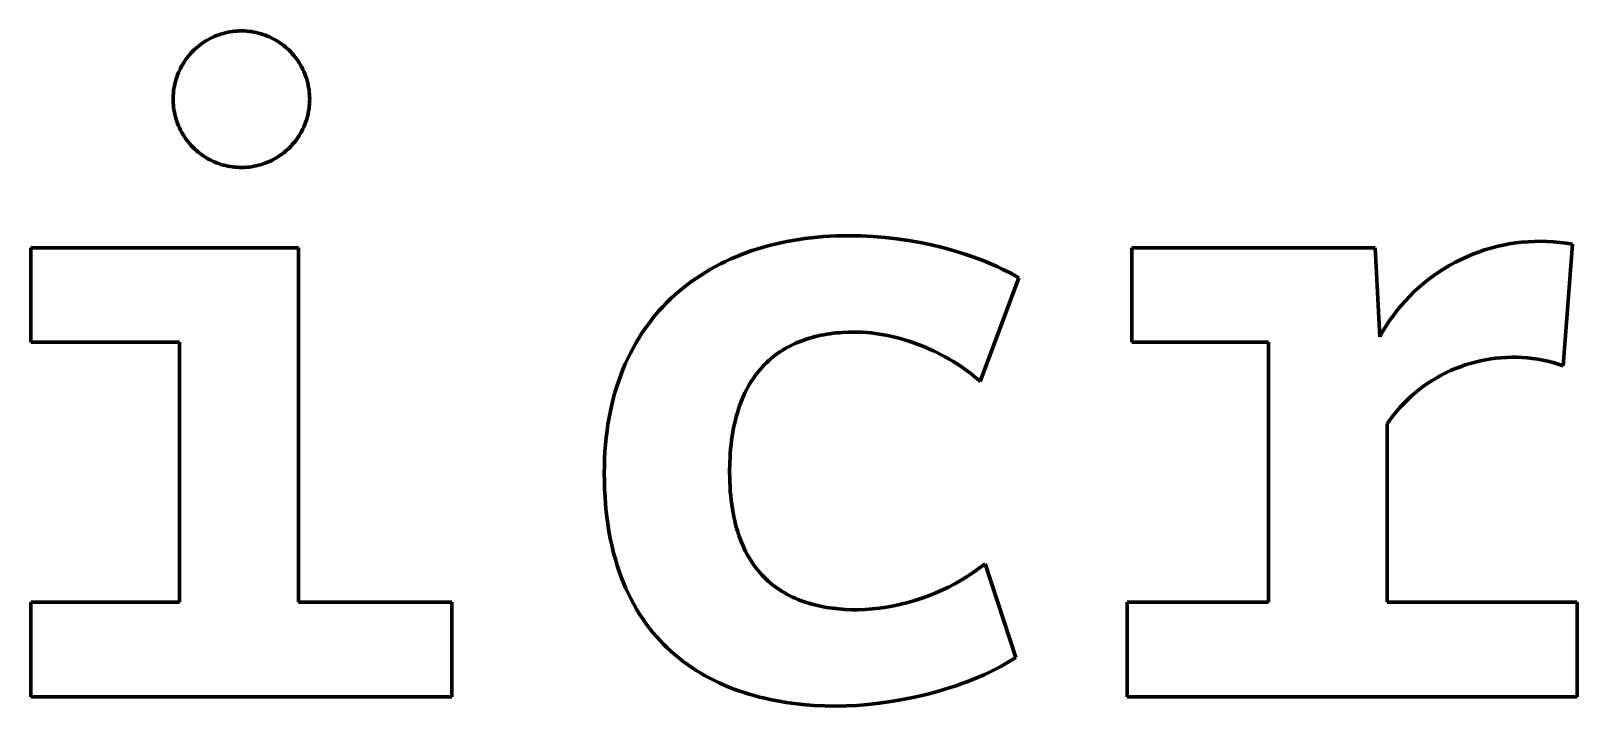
# Model space of a CAD drawing. Header units: millimetres. Extents: x 581 to 705, y 84 to 113.
# Drawn here: x 664.42 to 693.58, y 97.59 to 110.33 of the extents above; entities that cross this region are included whole.
import ezdxf

# ---------------------------------------------------------------- set-up
doc = ezdxf.new("R2010")
doc.units = ezdxf.units.MM
doc.header["$MEASUREMENT"] = 0
doc.layers.add('Incisione', color=5, linetype='Continuous', true_color=0x1710ff)

msp = doc.modelspace()

# ---------------------------------------------------------------- linework, layer by layer
at = {"layer": 'Incisione', "lineweight": 70}
for points in [[(669.67875, 109.04162), (669.67797, 109.08632), (669.67565, 109.13097), (669.67177, 109.1755), (669.66635, 109.21988), (669.6594, 109.26404), (669.65091, 109.30793), (669.64091, 109.35151), (669.6294, 109.39471), (669.6164, 109.43748), (669.60193, 109.47978), (669.58599, 109.52154), (669.56861, 109.56273), (669.54982, 109.6033), (669.52963, 109.64318), (669.50806, 109.68234), (669.48515, 109.72073), (669.46092, 109.7583), (669.4354, 109.79501), (669.40863, 109.83081), (669.38062, 109.86566), (669.35143, 109.89951), (669.32107, 109.93233), (669.2896, 109.96408), (669.25704, 109.99472), (669.22344, 110.02421), (669.18884, 110.05251), (669.15327, 110.0796), (669.11679, 110.10544), (669.07943, 110.12999), (669.04124, 110.15323), (669.00227, 110.17514), (668.96256, 110.19567), (668.92216, 110.21482), (668.88112, 110.23255), (668.8395, 110.24885), (668.79733, 110.2637), (668.75467, 110.27707), (668.71157, 110.28895), (668.66809, 110.29933), (668.62427, 110.30819), (668.58017, 110.31553), (668.53584, 110.32133), (668.49134, 110.3256), (668.44672, 110.32831), (668.40203, 110.32947), (668.35732, 110.32909), (668.31266, 110.32715), (668.26809, 110.32366), (668.22367, 110.31863), (668.17945, 110.31205), (668.13548, 110.30395), (668.09183, 110.29433), (668.04853, 110.28319), (668.00564, 110.27057), (667.96322, 110.25646), (667.92132, 110.24088), (667.87998, 110.22386), (667.83925, 110.20542), (667.7992, 110.18558), (667.75985, 110.16435), (667.72126, 110.14178), (667.68348, 110.11787), (667.64656, 110.09268), (667.61053, 110.06621), (667.57544, 110.03851), (667.54133, 110.00961), (667.50824, 109.97954), (667.47622, 109.94834), (667.44531, 109.91606), (667.41553, 109.88271), (667.38692, 109.84835), (667.35953, 109.81303), (667.33338, 109.77677), (667.3085, 109.73962), (667.28493, 109.70164), (667.26269, 109.66286), (667.2418, 109.62333), (667.22231, 109.5831), (667.20422, 109.54221), (667.18756, 109.50073), (667.17235, 109.45869), (667.15861, 109.41615), (667.14635, 109.37316), (667.1356, 109.32976), (667.12635, 109.28602), (667.11863, 109.24199), (667.11244, 109.19772), (667.1078, 109.15325), (667.1047, 109.10865), (667.10314, 109.06398), (667.10314, 109.01927), (667.1047, 108.97459), (667.1078, 108.92999), (667.11244, 108.88553), (667.11863, 108.84126), (667.12635, 108.79722), (667.1356, 108.75348), (667.14635, 108.71009), (667.15861, 108.6671), (667.17235, 108.62456), (667.18756, 108.58252), (667.20422, 108.54103), (667.22231, 108.50015), (667.2418, 108.45992), (667.26269, 108.42039), (667.28493, 108.38161), (667.3085, 108.34362), (667.33338, 108.30648), (667.35953, 108.27022), (667.38692, 108.23489), (667.41553, 108.20053), (667.44531, 108.16719), (667.47622, 108.1349), (667.50824, 108.1037), (667.54133, 108.07364), (667.57544, 108.04474), (667.61053, 108.01704), (667.64656, 107.99057), (667.68348, 107.96537), (667.72126, 107.94147), (667.75985, 107.91889), (667.7992, 107.89767), (667.83925, 107.87782), (667.87998, 107.85938), (667.92132, 107.84236), (667.96322, 107.82679), (668.00564, 107.81268), (668.04853, 107.80005), (668.09183, 107.78892), (668.13548, 107.7793), (668.17945, 107.77119), (668.22367, 107.76462), (668.26809, 107.75959), (668.31266, 107.7561), (668.35732, 107.75416), (668.40203, 107.75377), (668.44672, 107.75494), (668.49134, 107.75765), (668.53584, 107.76191), (668.58017, 107.76772), (668.62427, 107.77505), (668.66809, 107.78392), (668.71157, 107.7943), (668.75467, 107.80618), (668.79733, 107.81955), (668.8395, 107.83439), (668.88112, 107.85069), (668.92216, 107.86843), (668.96256, 107.88757), (669.00227, 107.90811), (669.04124, 107.93001), (669.07943, 107.95326), (669.11679, 107.97781), (669.15327, 108.00365), (669.18884, 108.03073), (669.22344, 108.05904), (669.25704, 108.08853), (669.2896, 108.11916), (669.32107, 108.15091), (669.35143, 108.18373), (669.38062, 108.21759), (669.40863, 108.25244), (669.4354, 108.28824), (669.46092, 108.32494), (669.48515, 108.36251), (669.50806, 108.4009), (669.52963, 108.44006), (669.54982, 108.47995), (669.56861, 108.52051), (669.58599, 108.5617), (669.60193, 108.60347), (669.6164, 108.64577), (669.6294, 108.68854), (669.64091, 108.73174), (669.65091, 108.77531), (669.6594, 108.8192), (669.66635, 108.86337), (669.67177, 108.90774), (669.67565, 108.95228), (669.67797, 108.99692), (669.67875, 109.04162)], [(679.01812, 106.41228), (679.13462, 106.42655)], [(679.13462, 106.42655), (679.25223, 106.43863)], [(679.25223, 106.43863), (679.37093, 106.4485)], [(679.37093, 106.4485), (679.49068, 106.45619)], [(679.49068, 106.45619), (679.61146, 106.46168)], [(679.61146, 106.46168), (679.73323, 106.46497)], [(679.73323, 106.46497), (679.85596, 106.46607)], [(679.85596, 106.46607), (680.08097, 106.46219)], [(680.08097, 106.46219), (680.30573, 106.45077)], [(680.30573, 106.45077), (680.52955, 106.43211)], [(680.52955, 106.43211), (680.75177, 106.40653)], [(664.42176, 104.45517), (664.42176, 106.23663)], [(664.42176, 106.23663), (669.46693, 106.23663)], [(669.46693, 106.23663), (669.46693, 99.55142)], [(677.81925, 106.11067), (677.92141, 106.14904)], [(677.92141, 106.14904), (678.02503, 106.18522)], [(678.02503, 106.18522), (678.13008, 106.21922)], [(678.13008, 106.21922), (678.23653, 106.25102)], [(678.23653, 106.25102), (678.34434, 106.28063)], [(678.34434, 106.28063), (678.45348, 106.30806)], [(678.45348, 106.30806), (678.56393, 106.33329)], [(678.56393, 106.33329), (678.67564, 106.35632)], [(678.67564, 106.35632), (678.7886, 106.37717)], [(678.7886, 106.37717), (678.90277, 106.39582)], [(678.90277, 106.39582), (679.01812, 106.41228)], [(680.75177, 106.40653), (680.97172, 106.37433)], [(680.97172, 106.37433), (681.18872, 106.33583)], [(681.18872, 106.33583), (681.4021, 106.29133)], [(681.4021, 106.29133), (681.61119, 106.24115)], [(681.61119, 106.24115), (681.81532, 106.18559)], [(681.81532, 106.18559), (682.01382, 106.12498)], [(685.18242, 104.45517), (685.18242, 106.23663)], [(685.18242, 106.23663), (689.76888, 106.23663)], [(689.76888, 106.23663), (689.85707, 104.56093)], [(689.85707, 104.56093), (689.91608, 104.66496), (689.97865, 104.76688), (690.04473, 104.86657), (690.11422, 104.96391), (690.18704, 105.05878), (690.26311, 105.15107), (690.34233, 105.24067), (690.42461, 105.32746), (690.50985, 105.41136), (690.59795, 105.49224), (690.6888, 105.57003), (690.78229, 105.64461), (690.87831, 105.71591), (690.97674, 105.78384), (691.07747, 105.84832), (691.18038, 105.90926), (691.28534, 105.9666), (691.39222, 106.02027), (691.5009, 106.0702), (691.61124, 106.11633), (691.72312, 106.1586), (691.83639, 106.19698), (691.95093, 106.2314), (692.06659, 106.26183), (692.18324, 106.28824), (692.30073, 106.31058), (692.41893, 106.32884), (692.53768, 106.34298), (692.65686, 106.353), (692.77632, 106.35889), (692.8959, 106.36063), (693.01548, 106.35822), (693.13489, 106.35167), (693.25401, 106.34098), (693.37269, 106.32617), (693.49078, 106.30725)], [(693.49078, 106.30725), (693.3144, 104.0142)], [(677.23866, 105.83448), (677.33141, 105.88598)], [(677.33141, 105.88598), (677.42582, 105.93529)], [(677.42582, 105.93529), (677.52183, 105.98242)], [(677.52183, 105.98242), (677.61943, 106.02736)], [(677.61943, 106.02736), (677.71858, 106.07011)], [(677.71858, 106.07011), (677.81925, 106.11067)], [(682.01382, 106.12498), (682.20601, 106.0596)], [(682.20601, 106.0596), (682.39122, 105.98979)], [(682.39122, 105.98979), (682.481, 105.95332)], [(682.481, 105.95332), (682.56878, 105.91585)], [(682.56878, 105.91585), (682.65449, 105.87742)], [(682.65449, 105.87742), (682.73803, 105.83808)], [(676.80064, 105.54418), (676.8847, 105.60661)], [(676.8847, 105.60661), (676.97057, 105.66686)], [(676.97057, 105.66686), (677.0582, 105.72492)], [(677.0582, 105.72492), (677.14758, 105.78079)], [(677.14758, 105.78079), (677.23866, 105.83448)], [(683.04887, 105.67232), (682.32557, 103.71413)], [(682.73803, 105.83808), (682.81932, 105.79786)], [(682.81932, 105.79786), (682.89828, 105.7568)], [(682.89828, 105.7568), (682.97483, 105.71494)], [(682.97483, 105.71494), (683.04887, 105.67232)], [(676.40841, 105.19927), (676.48301, 105.27262)], [(676.48301, 105.27262), (676.55956, 105.34379)], [(676.55956, 105.34379), (676.63804, 105.41277)], [(676.63804, 105.41277), (676.71841, 105.47957)], [(676.71841, 105.47957), (676.80064, 105.54418)], [(676.19668, 104.96613), (676.26522, 105.04603)], [(676.26522, 105.04603), (676.33581, 105.12374)], [(676.33581, 105.12374), (676.40841, 105.19927)], [(675.94363, 104.62474), (676.00366, 104.71336)], [(676.00366, 104.71336), (676.06587, 104.7998)], [(676.06587, 104.7998), (676.13022, 104.88406)], [(676.13022, 104.88406), (676.19668, 104.96613)], [(667.22658, 104.45517), (664.42176, 104.45517)], [(667.22658, 99.55142), (667.22658, 104.45517)], [(675.77689, 104.34581), (675.83021, 104.44097)], [(675.83021, 104.44097), (675.88581, 104.53394)], [(675.88581, 104.53394), (675.94363, 104.62474)], [(678.74403, 104.38986), (678.69565, 104.36437)], [(678.79315, 104.41405), (678.74403, 104.38986)], [(678.843, 104.43696), (678.79315, 104.41405)], [(678.89356, 104.45859), (678.843, 104.43696)], [(678.9448, 104.47897), (678.89356, 104.45859)], [(678.99671, 104.49811), (678.9448, 104.47897)], [(679.04926, 104.51603), (678.99671, 104.49811)], [(679.10244, 104.53274), (679.04926, 104.51603)], [(679.15623, 104.54825), (679.10244, 104.53274)], [(679.2106, 104.56259), (679.15623, 104.54825)], [(679.26555, 104.57577), (679.2106, 104.56259)], [(679.32103, 104.5878), (679.26555, 104.57577)], [(679.37705, 104.59871), (679.32103, 104.5878)], [(679.43358, 104.6085), (679.37705, 104.59871)], [(679.49059, 104.6172), (679.43358, 104.6085)], [(679.54807, 104.62481), (679.49059, 104.6172)], [(679.606, 104.63135), (679.54807, 104.62481)], [(679.66436, 104.63685), (679.606, 104.63135)], [(679.72313, 104.64131), (679.66436, 104.63685)], [(679.84181, 104.64719), (679.72313, 104.64131)], [(679.96189, 104.64913), (679.84181, 104.64719)], [(680.03676, 104.64805), (679.96189, 104.64913)], [(680.11246, 104.64483), (680.03676, 104.64805)], [(680.18892, 104.63951), (680.11246, 104.64483)], [(680.26603, 104.63211), (680.18892, 104.63951)], [(680.34371, 104.62267), (680.26603, 104.63211)], [(680.42187, 104.61123), (680.34371, 104.62267)], [(680.50042, 104.5978), (680.42187, 104.61123)], [(680.57927, 104.58244), (680.50042, 104.5978)], [(680.65832, 104.56516), (680.57927, 104.58244)], [(680.73749, 104.546), (680.65832, 104.56516)], [(680.81668, 104.52499), (680.73749, 104.546)], [(680.89581, 104.50217), (680.81668, 104.52499)], [(680.97479, 104.47756), (680.89581, 104.50217)], [(681.05352, 104.45121), (680.97479, 104.47756)], [(681.13191, 104.42313), (681.05352, 104.45121)], [(681.20988, 104.39337), (681.13191, 104.42313)], [(681.28733, 104.36196), (681.20988, 104.39337)], [(687.7578, 104.45517), (685.18242, 104.45517)], [(687.7578, 99.55142), (687.7578, 104.45517)], [(675.63083, 104.04727), (675.67717, 104.14896)], [(675.67717, 104.14896), (675.72586, 104.24848)], [(675.72586, 104.24848), (675.77689, 104.34581)], [(678.33783, 104.11163), (678.29705, 104.07371)], [(678.37953, 104.14812), (678.33783, 104.11163)], [(678.42214, 104.18317), (678.37953, 104.14812)], [(678.46563, 104.21681), (678.42214, 104.18317)], [(678.50999, 104.24905), (678.46563, 104.21681)], [(678.55519, 104.27991), (678.50999, 104.24905)], [(678.60121, 104.30941), (678.55519, 104.27991)], [(678.64804, 104.33755), (678.60121, 104.30941)], [(678.69565, 104.36437), (678.64804, 104.33755)], [(681.36417, 104.32892), (681.28733, 104.36196)], [(681.44032, 104.29429), (681.36417, 104.32892)], [(681.51568, 104.2581), (681.44032, 104.29429)], [(681.59016, 104.22039), (681.51568, 104.2581)], [(681.66367, 104.18119), (681.59016, 104.22039)], [(681.73612, 104.14053), (681.66367, 104.18119)], [(681.80742, 104.09843), (681.73612, 104.14053)], [(681.87748, 104.05494), (681.80742, 104.09843)], [(693.3144, 104.0142), (693.22056, 104.04497), (693.12572, 104.0725), (693.02999, 104.09676), (692.93349, 104.11772), (692.83632, 104.13535), (692.73861, 104.14964), (692.64046, 104.16056), (692.542, 104.1681), (692.44333, 104.17225), (692.34458, 104.17302), (692.24586, 104.17039), (692.14729, 104.16437), (692.04899, 104.15498), (691.95106, 104.14221), (691.85363, 104.12608), (691.75682, 104.10662), (691.66073, 104.08384), (691.56547, 104.05778), (691.47117, 104.02847), (691.37794, 103.99593), (691.28587, 103.9602), (691.19508, 103.92134), (691.10569, 103.87938), (691.01779, 103.83438), (690.93148, 103.78638), (690.84688, 103.73545), (690.76407, 103.68164), (690.68316, 103.62502), (690.60424, 103.56566), (690.52741, 103.50361), (690.45275, 103.43897), (690.38036, 103.3718), (690.31032, 103.30219), (690.24271, 103.23021), (690.17761, 103.15595), (690.11511, 103.07949), (690.05526, 103.00094), (689.99815, 102.92038)], [(675.50629, 103.72914), (675.54536, 103.83736)], [(675.54536, 103.83736), (675.58689, 103.9434)], [(675.58689, 103.9434), (675.63083, 104.04727)], [(678.07287, 103.81495), (678.03911, 103.76647)], [(678.1077, 103.86187), (678.07287, 103.81495)], [(678.14356, 103.90725), (678.1077, 103.86187)], [(678.18045, 103.95111), (678.14356, 103.90725)], [(678.21834, 103.99346), (678.18045, 103.95111)], [(678.25721, 104.03432), (678.21834, 103.99346)], [(678.29705, 104.07371), (678.25721, 104.03432)], [(681.94621, 104.01009), (681.87748, 104.05494)], [(682.01352, 103.9639), (681.94621, 104.01009)], [(682.07932, 103.91642), (682.01352, 103.9639)], [(682.14351, 103.86767), (682.07932, 103.91642)], [(682.20601, 103.81768), (682.14351, 103.86767)], [(682.26673, 103.76649), (682.20601, 103.81768)], [(675.43564, 103.50617), (675.46971, 103.61874)], [(675.46971, 103.61874), (675.50629, 103.72914)], [(677.91508, 103.55671), (677.88692, 103.50023)], [(677.94439, 103.61156), (677.91508, 103.55671)], [(677.97485, 103.6648), (677.94439, 103.61156)], [(678.00643, 103.71643), (677.97485, 103.6648)], [(678.03911, 103.76647), (678.00643, 103.71643)], [(682.32557, 103.71413), (682.26673, 103.76649)], [(675.34884, 103.1554), (675.37518, 103.27449)], [(675.37518, 103.27449), (675.40412, 103.39142)], [(675.40412, 103.39142), (675.43564, 103.50617)], [(677.7863, 103.25764), (677.76425, 103.19275)], [(677.80961, 103.32082), (677.7863, 103.25764)], [(677.83417, 103.3823), (677.80961, 103.32082)], [(677.85994, 103.44209), (677.83417, 103.3823)], [(677.88692, 103.50023), (677.85994, 103.44209)], [(675.30412, 102.91068), (675.32515, 103.03412)], [(675.32515, 103.03412), (675.34884, 103.1554)], [(677.70584, 102.98766), (677.68902, 102.91577)], [(677.72399, 103.05778), (677.70584, 102.98766)], [(677.74347, 103.12614), (677.72399, 103.05778)], [(677.76425, 103.19275), (677.74347, 103.12614)], [(675.25739, 102.5273), (675.27021, 102.65726)], [(675.27021, 102.65726), (675.2858, 102.78506)], [(675.2858, 102.78506), (675.30412, 102.91068)], [(677.64679, 102.68929), (677.63553, 102.61014)], [(677.65948, 102.7666), (677.64679, 102.68929)], [(677.67356, 102.84209), (677.65948, 102.7666)], [(677.68902, 102.91577), (677.67356, 102.84209)], [(689.99815, 102.92038), (689.99815, 99.55142)], [(675.24016, 102.26085), (675.24736, 102.39516)], [(675.24736, 102.39516), (675.25739, 102.5273)], [(677.61044, 102.3615), (677.60505, 102.27484)], [(677.61733, 102.44626), (677.61044, 102.3615)], [(677.6257, 102.52913), (677.61733, 102.44626)], [(677.63553, 102.61014), (677.6257, 102.52913)], [(675.23436, 101.98572), (675.23582, 102.12437)], [(675.23582, 102.12437), (675.24016, 102.26085)], [(677.60117, 102.18626), (677.59804, 102.00329)], [(677.60505, 102.27484), (677.60117, 102.18626)], [(675.23589, 101.83351), (675.23436, 101.98572)], [(675.24045, 101.68444), (675.23589, 101.83351)], [(677.59804, 102.00329), (677.59886, 101.91008)], [(677.59886, 101.91008), (677.60132, 101.81893)], [(677.60132, 101.81893), (677.60538, 101.72984)], [(675.248, 101.53851), (675.24045, 101.68444)], [(675.25849, 101.39568), (675.248, 101.53851)], [(677.60538, 101.72984), (677.61103, 101.64278)], [(677.61103, 101.64278), (677.61825, 101.55774)], [(677.61825, 101.55774), (677.62701, 101.4747)], [(677.62701, 101.4747), (677.63729, 101.39363)], [(675.27188, 101.25594), (675.25849, 101.39568)], [(675.28812, 101.11925), (675.27188, 101.25594)], [(677.63729, 101.39363), (677.64907, 101.31452)], [(677.64907, 101.31452), (677.66232, 101.23735)], [(677.66232, 101.23735), (677.67703, 101.16209)], [(675.30718, 100.98559), (675.28812, 101.11925)], [(675.329, 100.85495), (675.30718, 100.98559)], [(677.67703, 101.16209), (677.69317, 101.08874)], [(677.69317, 101.08874), (677.71072, 101.01726)], [(677.71072, 101.01726), (677.72965, 100.94765)], [(677.72965, 100.94765), (677.74995, 100.87987)], [(675.35355, 100.72728), (675.329, 100.85495)], [(675.38077, 100.60258), (675.35355, 100.72728)], [(675.41063, 100.48082), (675.38077, 100.60258)], [(677.74995, 100.87987), (677.7716, 100.81392)], [(677.7716, 100.81392), (677.79456, 100.74977)], [(677.79456, 100.74977), (677.81883, 100.6874)], [(677.81883, 100.6874), (677.84437, 100.6268)], [(677.84437, 100.6268), (677.87116, 100.56794)], [(675.44308, 100.36196), (675.41063, 100.48082)], [(675.47807, 100.24599), (675.44308, 100.36196)], [(677.87116, 100.56794), (677.89918, 100.5108)], [(677.89918, 100.5108), (677.92842, 100.45537)], [(677.92842, 100.45537), (677.95884, 100.40162)], [(677.95884, 100.40162), (677.99043, 100.34955)], [(677.99043, 100.34955), (678.02316, 100.29912)], [(675.51557, 100.13289), (675.47807, 100.24599)], [(675.55553, 100.02263), (675.51557, 100.13289)], [(675.5979, 99.91518), (675.55553, 100.02263)], [(678.02316, 100.29912), (678.05701, 100.25031)], [(678.05701, 100.25031), (678.09196, 100.20312)], [(678.09196, 100.20312), (678.12799, 100.15751)], [(678.12799, 100.15751), (678.16507, 100.11348)], [(678.16507, 100.11348), (678.20318, 100.07099)], [(678.20318, 100.07099), (678.24231, 100.03004)], [(678.24231, 100.03004), (678.28242, 99.99059)], [(680.01478, 99.41017), (680.15117, 99.41599), (680.2873, 99.4264), (680.42299, 99.44139), (680.5581, 99.46095), (680.69248, 99.48504), (680.82597, 99.51364), (680.95842, 99.54673), (681.08968, 99.58425), (681.21961, 99.62618), (681.34805, 99.67245), (681.47485, 99.72303), (681.59988, 99.77785), (681.723, 99.83685), (681.84405, 99.89996), (681.96292, 99.96711), (682.07945, 100.03823), (682.19352, 100.11323), (682.305, 100.19203), (682.41377, 100.27454)], [(682.41377, 100.27454), (682.99582, 98.51066)], [(675.64264, 99.81052), (675.5979, 99.91518)], [(675.68971, 99.70863), (675.64264, 99.81052)], [(678.28242, 99.99059), (678.32349, 99.95264)], [(678.32349, 99.95264), (678.36551, 99.91617)], [(678.36551, 99.91617), (678.40845, 99.88114)], [(678.40845, 99.88114), (678.45229, 99.84755)], [(678.45229, 99.84755), (678.49701, 99.81537)], [(678.49701, 99.81537), (678.54258, 99.78459)], [(678.54258, 99.78459), (678.58898, 99.75519)], [(678.58898, 99.75519), (678.63619, 99.72714)], [(678.63619, 99.72714), (678.68419, 99.70043)], [(664.42176, 99.55142), (667.22658, 99.55142)], [(664.42176, 97.76962), (664.42176, 99.55142)], [(669.46693, 99.55142), (672.35977, 99.55142)], [(672.35977, 99.55142), (672.35977, 97.76962)], [(675.73906, 99.60948), (675.68971, 99.70863)], [(675.79066, 99.51305), (675.73906, 99.60948)], [(675.84444, 99.41931), (675.79066, 99.51305)], [(678.68419, 99.70043), (678.73295, 99.67504)], [(678.73295, 99.67504), (678.78246, 99.65094)], [(678.78246, 99.65094), (678.83269, 99.62813)], [(678.83269, 99.62813), (678.88362, 99.60657)], [(678.88362, 99.60657), (678.93523, 99.58626)], [(678.93523, 99.58626), (678.98749, 99.56716)], [(678.98749, 99.56716), (679.04038, 99.54927)], [(679.04038, 99.54927), (679.09388, 99.53256)], [(679.09388, 99.53256), (679.14797, 99.51701)], [(679.14797, 99.51701), (679.20263, 99.50261)], [(679.20263, 99.50261), (679.25783, 99.48933)], [(679.25783, 99.48933), (679.31355, 99.47716)], [(679.31355, 99.47716), (679.36977, 99.46607)], [(679.36977, 99.46607), (679.42646, 99.45604)], [(679.42646, 99.45604), (679.48362, 99.44706)], [(679.48362, 99.44706), (679.5412, 99.43911)], [(679.5412, 99.43911), (679.59919, 99.43217)], [(679.59919, 99.43217), (679.65758, 99.42622)], [(685.09423, 99.55142), (687.7578, 99.55142)], [(685.09423, 97.76962), (685.09423, 99.55142)], [(689.99815, 99.55142), (693.57915, 99.55142)], [(693.57915, 99.55142), (693.57915, 97.76962)], [(675.90038, 99.32824), (675.84444, 99.41931)], [(675.95842, 99.23982), (675.90038, 99.32824)], [(676.01853, 99.15402), (675.95842, 99.23982)], [(676.08065, 99.07081), (676.01853, 99.15402)], [(679.65758, 99.42622), (679.77542, 99.4172)], [(679.77542, 99.4172), (679.89454, 99.4119)], [(679.89454, 99.4119), (680.01478, 99.41017)], [(676.14475, 98.99018), (676.08065, 99.07081)], [(676.21078, 98.9121), (676.14475, 98.99018)], [(676.27869, 98.83654), (676.21078, 98.9121)], [(676.34845, 98.76348), (676.27869, 98.83654)], [(676.42001, 98.69289), (676.34845, 98.76348)], [(676.49332, 98.62476), (676.42001, 98.69289)], [(676.56835, 98.55906), (676.49332, 98.62476)], [(676.64504, 98.49576), (676.56835, 98.55906)], [(676.72335, 98.43484), (676.64504, 98.49576)], [(676.80324, 98.37627), (676.72335, 98.43484)], [(676.88466, 98.32003), (676.80324, 98.37627)], [(676.96758, 98.2661), (676.88466, 98.32003)], [(677.05194, 98.21445), (676.96758, 98.2661)], [(682.61227, 98.28884), (682.5109, 98.23846)], [(682.71161, 98.34124), (682.61227, 98.28884)], [(682.80876, 98.39566), (682.71161, 98.34124)], [(682.90355, 98.45213), (682.80876, 98.39566)], [(682.99582, 98.51066), (682.90355, 98.45213)], [(677.13771, 98.16506), (677.05194, 98.21445)], [(677.22483, 98.1179), (677.13771, 98.16506)], [(677.31327, 98.07296), (677.22483, 98.1179)], [(677.40298, 98.03019), (677.31327, 98.07296)], [(677.49391, 97.98959), (677.40298, 98.03019)], [(677.58603, 97.95113), (677.49391, 97.98959)], [(681.8693, 97.97782), (681.75834, 97.9412)], [(681.97938, 98.01637), (681.8693, 97.97782)], [(682.08842, 98.05686), (681.97938, 98.01637)], [(682.19626, 98.0993), (682.08842, 98.05686)], [(682.30273, 98.14371), (682.19626, 98.0993)], [(682.40766, 98.19009), (682.30273, 98.14371)], [(682.5109, 98.23846), (682.40766, 98.19009)], [(672.35977, 97.76962), (664.42176, 97.76962)], [(677.67929, 97.91477), (677.58603, 97.95113)], [(677.77364, 97.88051), (677.67929, 97.91477)], [(677.86904, 97.84831), (677.77364, 97.88051)], [(677.96545, 97.81815), (677.86904, 97.84831)], [(678.06282, 97.79), (677.96545, 97.81815)], [(678.1611, 97.76385), (678.06282, 97.79)], [(678.26027, 97.73966), (678.1611, 97.76385)], [(678.36026, 97.71742), (678.26027, 97.73966)], [(678.46104, 97.69709), (678.36026, 97.71742)], [(678.56256, 97.67866), (678.46104, 97.69709)], [(678.66478, 97.6621), (678.56256, 97.67866)], [(680.63682, 97.67805), (680.41848, 97.64724)], [(680.8589, 97.716), (680.63682, 97.67805)], [(681.08341, 97.76119), (680.8589, 97.716)], [(681.30903, 97.81371), (681.08341, 97.76119)], [(681.53445, 97.87368), (681.30903, 97.81371)], [(681.75834, 97.9412), (681.53445, 97.87368)], [(693.57915, 97.76962), (685.09423, 97.76962)], [(678.76766, 97.64739), (678.66478, 97.6621)], [(678.87115, 97.6345), (678.76766, 97.64739)], [(678.9752, 97.6234), (678.87115, 97.6345)], [(679.18483, 97.60651), (678.9752, 97.6234)], [(679.39619, 97.59651), (679.18483, 97.60651)], [(679.60894, 97.59323), (679.39619, 97.59651)], [(679.79912, 97.59655), (679.60894, 97.59323)], [(679.99831, 97.60659), (679.79912, 97.59655)], [(680.20521, 97.62345), (679.99831, 97.60659)], [(680.41848, 97.64724), (680.20521, 97.62345)]]:
    msp.add_lwpolyline(points, dxfattribs=at)
at = {"layer": 'Incisione'}
msp.add_lwpolyline([(692.045, 106.24784), (692.05783, 106.26067)], dxfattribs=at)

doc.saveas('drawing.dxf')
